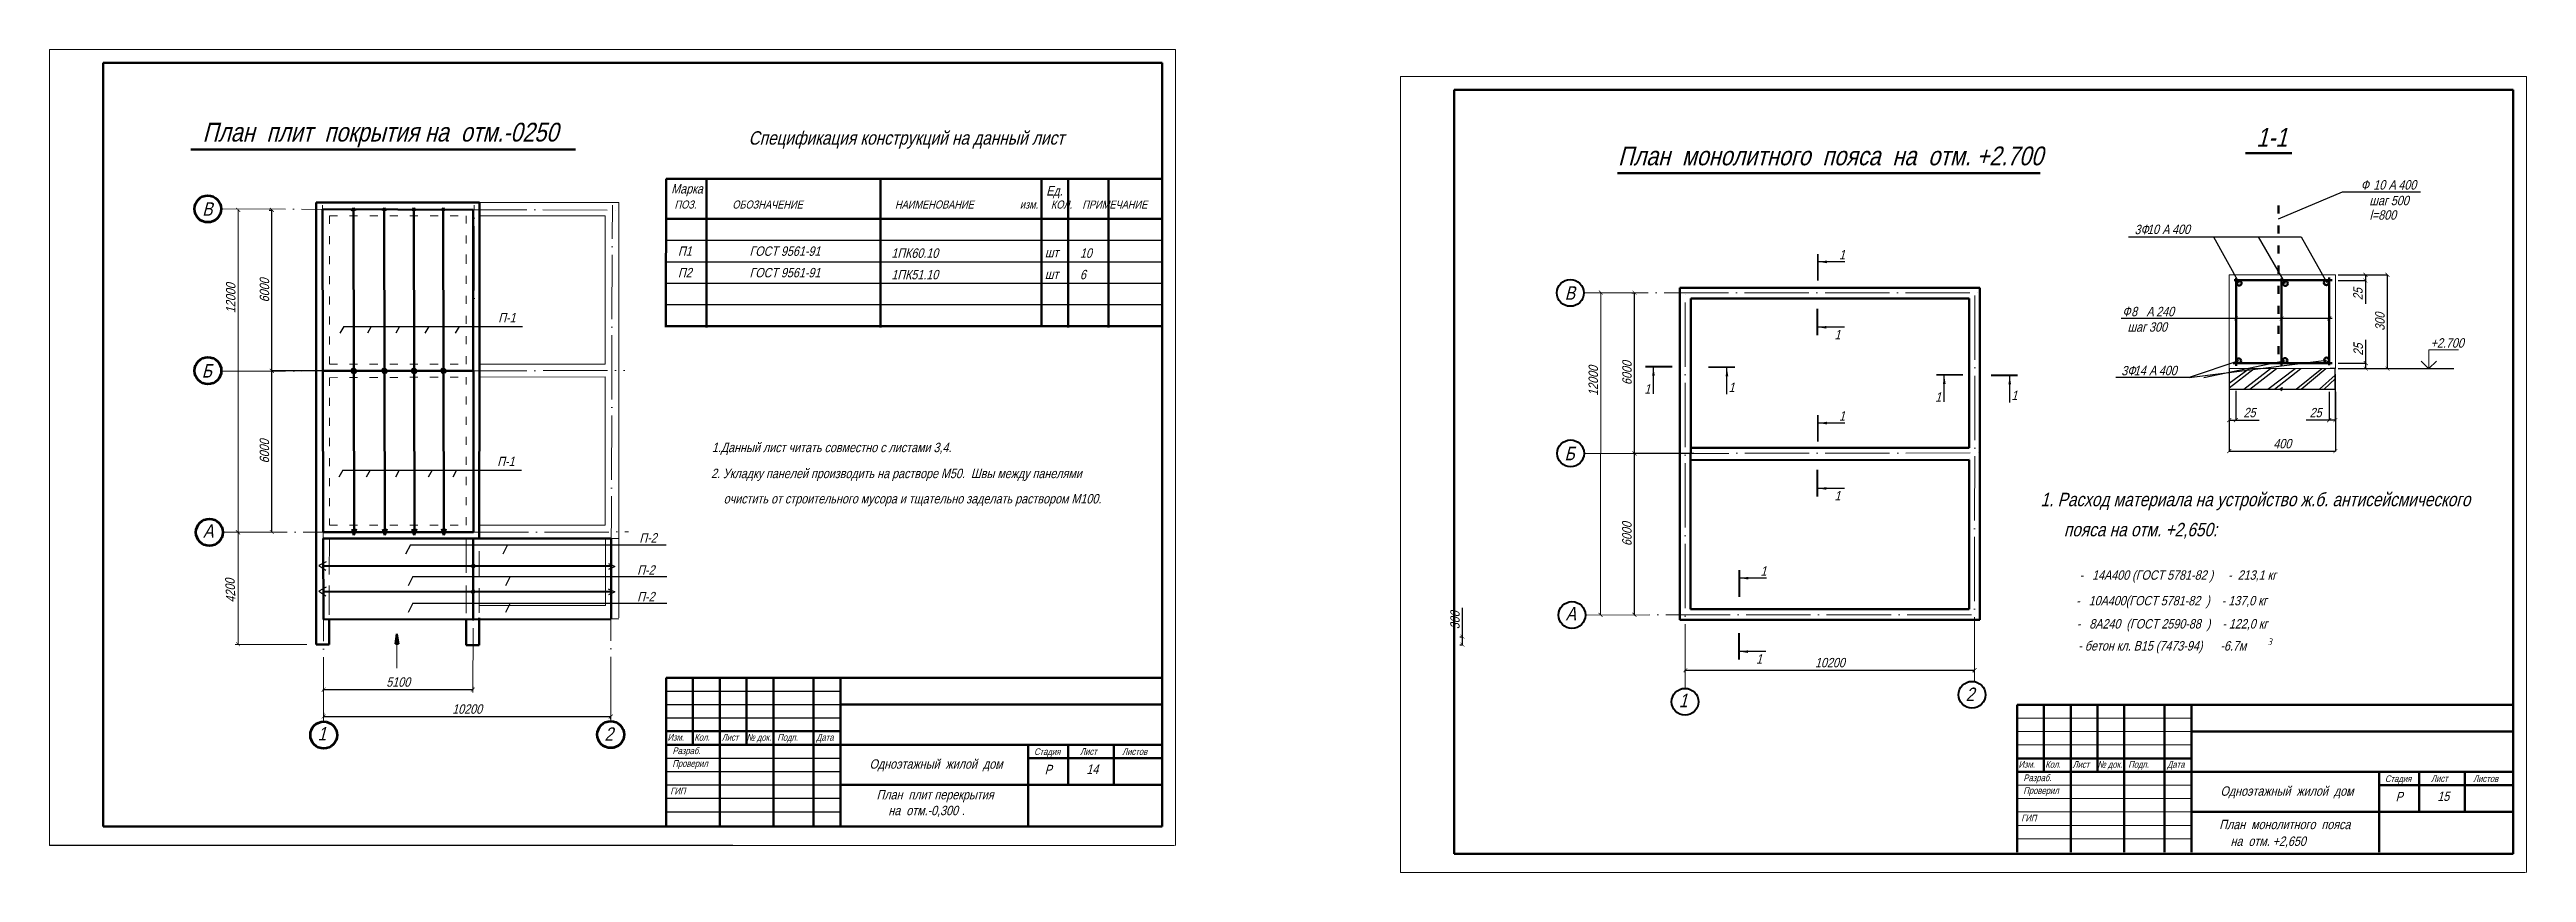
# Model space of a CAD drawing. Header units: millimetres. Extents: x -1570823 to -1042875, y 1331607 to 1425447.
# Drawn here: x -1374717 to -1282327, y 1331607 to 1362317 of the extents above; entities that cross this region are included whole.
import ezdxf

# ---------------------------------------------------------------- set-up
doc = ezdxf.new("R2010")
doc.units = ezdxf.units.MM
doc.linetypes.add('ACAD_ISO03W100', pattern=[30, 12, -18])
doc.linetypes.add('ACAD_ISO04W100', pattern=[30, 24, -3, 0, -3])
for name, color, linetype, lineweight in [('линии', 7, 'Continuous', 25), ('оси', 170, 'ACAD_ISO04W100', 15), ('Пр', 7, 'Continuous', 60), ('проект', 7, 'Continuous', 50), ('Разм.', 7, 'Continuous', 15), ('размер', 7, 'Continuous', 15), ('стены', 7, 'Continuous', 50), ('тонкая', 7, 'Continuous', 15)]:
    doc.layers.add(name, color=color, linetype=linetype, lineweight=lineweight)
doc.layers.add('разм', color=7, linetype='Continuous')
doc.styles.get("Standard").update_dxf_attribs({"font": 'ARIALN.TTF', "oblique": 15, "height": 350})
doc.styles.add('гост', font='', dxfattribs={"oblique": 15, "height": 350})
doc.styles.get('гост').set_extended_font_data('GOST type A')
doc.dimstyles.new('100', dxfattribs={"dimtxt": 350, "dimasz": 150, "dimexe": 1.25, "dimexo": 100, "dimgap": 100, "dimtad": 1, "dimdec": 0, "dimrnd": 5, "dimtxsty": 'Standard', "dimblk": 'ARCHTICK', "dimcen": 250, "dimaunit": 1, "dimadec": 1, "dimazin": 0, "dimtfac": 1, "dimtdec": 0, "dimtmove": 0, "dimatfit": 3, "dimldrblk": 'NONE', "dimfxl": 1, "dimarcsym": 0})

msp = doc.modelspace()

# ---------------------------------------------------------------- texts
at = {"oblique": 15}
for s, height, p in [('Марка', 350, (-1351527.6, 1356944.8)), ('ПОЗ.              ОБОЗНАЧЕНИЕ                                    НАИМЕНОВАНИЕ                  изм.     КОЛ.    ПРИМЕЧАНИЕ', 300, (-1351405.3, 1356382)), ('Ед.', 350, (-1337541.4, 1356869.2)), ('П1', 350, (-1351276.6, 1354618.6)), ('ГОСТ 9561-91', 350, (-1348607.4, 1354618.6)), ('1ПК60.10', 350, (-1343316.6, 1354544.4)), ('шт', 350, (-1337590.3, 1354561.7)), ('П2', 350, (-1351276.6, 1353815.4)), ('ГОСТ 9561-91', 350, (-1348607.4, 1353815.4)), ('1ПК51.10', 350, (-1343316.6, 1353741.2)), ('шт', 350, (-1337590.3, 1353758.5)), ('П-2', 350, (-1352716.5, 1343918.7)), ('П-2', 350, (-1352797.2, 1342719.9)), ('П-2', 350, (-1352797.2, 1341725.6)), ('Изм.', 250, (-1351666.7, 1336524.7)), ('Изм.', 250, (-1351666.7, 1336524.7)), ('Разраб.', 250, (-1351481.8, 1336024.7)), ('Разраб.', 250, (-1351481.8, 1336024.7)), ('Кол.', 250, (-1350666.7, 1336524.7)), ('Кол.', 250, (-1350666.7, 1336524.7)), ('Лист', 250, (-1349645.2, 1336524.7)), ('Лист', 250, (-1349645.2, 1336524.7)), ('№ док.', 250, (-1348716.9, 1336524.7)), ('№ док.', 250, (-1348716.9, 1336524.7)), ('Подп.', 250, (-1347571.1, 1336524.7)), ('Подп.', 250, (-1347571.1, 1336524.7)), ('Дата', 250, (-1346117.5, 1336524.7)), ('Дата', 250, (-1346117.5, 1336524.7)), ('Стадия', 250, (-1337993.4, 1335991.5)), ('Стадия', 250, (-1337993.4, 1335991.5)), ('Лист', 250, (-1336276.4, 1335996.3)), ('Лист', 250, (-1336276.4, 1335996.3)), ('Листов', 250, (-1334708, 1335991.5)), ('Листов', 250, (-1334708, 1335991.5)), ('Проверил', 250, (-1351486.2, 1335548.1)), ('Проверил', 250, (-1351486.2, 1335548.1)), ('Изм.', 250, (-1301275.8, 1335514.4)), ('Разраб.', 250, (-1301091, 1335014.4)), ('Кол.', 250, (-1300275.8, 1335514.4)), ('№ док.', 250, (-1298326.1, 1335514.4)), ('Подп.', 250, (-1297180.2, 1335514.4)), ('Дата', 250, (-1295726.7, 1335514.4)), ('Стадия', 250, (-1287602.6, 1334981.3)), ('Лист', 250, (-1285885.5, 1334986)), ('Листов', 250, (-1284317.2, 1334981.3))]:
    msp.add_text(s, height=height, dxfattribs=at).set_placement(p)
at = {"lineweight": 70, "oblique": 15}
msp.add_text('Проверил', height=250, dxfattribs=at).set_placement((-1301095.4, 1334537.8))
at = {"layer": 'линии', "oblique": 15}
for s, height, p in [('Спецификация конструкций на данный лист', 500, (-1348644.1, 1358767.9)), ('  1.Данный лист читать совместно с листами 3,4.', 350, (-1350234.4, 1347292.4)), ('  2. Укладку панелей производить на растворе М50.  Швы между панелями', 350, (-1350267.9, 1346321.9)), ('очистить от строительного мусора и тщательно заделать раствором М100.', 350, (-1349573, 1345378.8))]:
    msp.add_text(s, height=height, dxfattribs=at).set_placement(p)
at = {"layer": 'Пр', "oblique": 15}
for s, p in [('В', (-1369021.4, 1356114.4)), ('В', (-1369021.4, 1356114.4)), ('Б', (-1369037.8, 1350076.4)), ('Б', (-1369037.8, 1350076.4)), ('А', (-1368987.9, 1344103.4)), ('А', (-1368987.9, 1344103.4)), ('1', (-1364718.1, 1336534.4)), ('1', (-1364718.1, 1336534.4)), ('2', (-1354018.2, 1336520.8)), ('2', (-1354018.2, 1336520.8))]:
    msp.add_text(s, height=500, dxfattribs=at).set_placement(p)
at = {"layer": 'Пр', "lineweight": 15, "oblique": 15}
for s, p in [('В', (-1318199, 1352979.9)), ('Б', (-1318207.2, 1346990.7)), ('А', (-1318163.1, 1341017.7)), ('1', (-1313941.9, 1337775.2)), ('2', (-1303242.1, 1338005))]:
    msp.add_text(s, height=500, dxfattribs=at).set_placement(p)
at = {"layer": 'проект', "ltscale": 25, "oblique": 15}
for s, height, p in [('План  плит  покрытия на  отм.-0250', 700, (-1369009.3, 1358882.9)), ('План  монолитного  пояса  на  отм. +2.700', 700, (-1316212.1, 1357996.7)), ('14', 350, (-1336041.2, 1335286.9)), ('План  плит перекрытия', 350, (-1343869.6, 1334334.8)), (' на  отм.-0,300', 350, (-1343540.4, 1333743.8)), ('План  монолитного  пояса ', 350, (-1293786.2, 1333223.7)), (' на  отм. +2,650', 350, (-1293477.6, 1332598.9))]:
    msp.add_text(s, height=height, dxfattribs=at).set_placement(p)
at = {"layer": 'проект', "lineweight": 5, "ltscale": 25, "oblique": 15}
msp.add_text('15', height=350, dxfattribs=at).set_placement((-1285650.3, 1334276.6))
at = {"layer": 'проект', "ltscale": 25, "insert": (-1367957.3, 1353036.1), "char_height": 350, "attachment_point": 5, "rotation": 89.956163}
msp.add_mtext('12000', dxfattribs=at)
msp.add_mtext('12000', dxfattribs=at)
at = {"layer": 'проект', "lineweight": 5, "ltscale": 25, "insert": (-1317132.6, 1349950.4), "char_height": 350, "attachment_point": 5, "rotation": 89.956163}
msp.add_mtext('12000', dxfattribs=at)
at = {"layer": 'разм', "ltscale": 25, "oblique": 15}
for s, height, p in [('1-1', 700, (-1292407.7, 1358691.1)), ('Ф', 350, (-1288506, 1357086.2)), ('шаг 500', 350, (-1288187.9, 1356506.6)), ('l=800', 350, (-1288178.9, 1355967.3)), ('3Ф', 350, (-1296946.7, 1355427.3)), ('Ф', 350, (-1297398.8, 1352368.2)), ('П-1', 350, (-1357979.2, 1352136.5)), ('шаг 300', 350, (-1297207.7, 1351786.9)), ('+2.700', 350, (-1285899.7, 1351191.7)), ('3Ф', 350, (-1297439, 1350157.9)), ('П-1', 350, (-1358018.9, 1346769.5))]:
    msp.add_text(s, height=height, dxfattribs=at).set_placement(p)
at = {"layer": 'Разм.', "lineweight": 5, "ltscale": 25, "oblique": 15}
for p in [(-1307969.1, 1354484.4), (-1308137.2, 1351506.1), (-1312087.2, 1349536.4), (-1315230.3, 1349477.2), (-1304382.5, 1349174.2), (-1301539.4, 1349233.4), (-1307968.7, 1348469.4), (-1308136.7, 1345491.1), (-1310896.9, 1342681.2), (-1311061.2, 1339403)]:
    msp.add_text('1', height=350, dxfattribs=at).set_placement(p)
at = {"layer": 'Разм.', "ltscale": 25, "oblique": 15}
msp.add_text('4200', height=350, rotation=92.310166, dxfattribs=at).set_placement((-1367780.4, 1341684.7))
at = {"layer": 'размер', "oblique": 15}
for s, height, p in [(' 10', 350, (-1288151.3, 1357091.5)), ('А', 350, (-1287469.1, 1357091.5)), ('400', 350, (-1287106.5, 1357091.5)), (' 10', 350, (-1296592, 1355432.7)), ('А', 350, (-1295909.8, 1355432.7)), ('400', 350, (-1295547.2, 1355432.7)), (' 8', 350, (-1297183.4, 1352363.8)), ('А', 350, (-1296501.2, 1352363.8)), ('240', 350, (-1296138.6, 1352363.8)), (' 14', 350, (-1297084.3, 1350163.2)), ('А', 350, (-1296402.1, 1350163.2)), ('400', 350, (-1296039.5, 1350163.2)), ('1. Расход материала на устройство ж.б. антисейсмического', 500, (-1300453.9, 1345275)), ('пояса на отм. +2,650:', 500, (-1299581.3, 1344151.4)), ('-   14А400 (ГОСТ 5781-82 )     -  213,1 кг', 350, (-1298995.8, 1342531.5)), ('-   10А400(ГОСТ 5781-82  )    - 137,0 кг', 350, (-1299123.9, 1341574.6)), ('-   8А240  (ГОСТ 2590-88  )    - 122,0 кг', 350, (-1299100.8, 1340711.2)), ('- бетон кл. В15 (7473-94)      -6.7м', 350, (-1299044.9, 1339889.5)), ('Одноэтажный  жилой  дом', 350, (-1344131.6, 1335480.4)), ('Одноэтажный  жилой  дом', 350, (-1344131.6, 1335480.4)), ('.', 350, (-1339434.8, 1335473.9)), ('.', 350, (-1339434.8, 1335473.9)), ('Р', 350, (-1337597, 1335274.3)), ('Р', 350, (-1337597, 1335274.3)), ('ГИП', 250, (-1351562.2, 1334521.8)), ('ГИП', 250, (-1351562.2, 1334521.8)), ('Одноэтажный  жилой  дом', 350, (-1293740.8, 1334470.1)), ('.', 350, (-1289043.9, 1334463.7)), ('Р', 350, (-1287206.2, 1334264)), ('.', 350, (-1340690.9, 1333745.6)), ('ГИП', 250, (-1301171.4, 1333511.5))]:
    msp.add_text(s, height=height, dxfattribs=at).set_placement(p)
at = {"layer": 'стены', "oblique": 15}
for s, p in [('10', (-1336282.9, 1354545.9)), ('6', (-1336282.9, 1353742.7))]:
    msp.add_text(s, height=350, dxfattribs=at).set_placement(p)
at = {"layer": 'тонкая', "style": 'гост', "oblique": 15}
msp.add_text('3', height=250, dxfattribs=at).set_placement((-1291981.2, 1340089.2))

# ---------------------------------------------------------------- blocks, each defined once
blk = doc.blocks.new('_ArchTick')
at = {"color": 0, "linetype": 'ByBlock', "lineweight": 0, "const_width": 0.15}
blk.add_lwpolyline([(-0.5, -0.5), (0.5, 0.5)], dxfattribs=at)
blk = doc.blocks.new('*D84')
at = {"layer": 'проект', "color": 0, "lineweight": -2, "ltscale": 25, "transparency": 16777216}
for p, q in [((-1366429, 1350328), (-1366422, 1350328)), ((-1366424, 1344311), (-1366424, 1350328)), ((-1366429, 1344311), (-1366422, 1344311))]:
    blk.add_line(p, q, dxfattribs=at)
at = {"layer": 'проект', "color": 0, "lineweight": -2, "ltscale": 25, "transparency": 16777216, "xscale": 150, "yscale": 150, "zscale": 150}
for p, rotation in [((-1366424, 1350328), 90), ((-1366424, 1344311), 270)]:
    blk.add_blockref('_ArchTick', p, dxfattribs=dict(at, rotation=rotation))
at = {"layer": 'проект', "color": 0, "lineweight": 5, "ltscale": 25, "transparency": 16777216, "insert": (-1366702, 1347320), "char_height": 350, "attachment_point": 5, "rotation": 90}
blk.add_mtext('6000', dxfattribs=at)
blk = doc.blocks.new('_None')
blk = doc.blocks.new('*D85')
at = {"layer": 'проект', "color": 0, "lineweight": -2, "ltscale": 25, "transparency": 16777216}
for p, q in [((-1366521, 1356328), (-1366422, 1356328)), ((-1366421, 1350328), (-1366421, 1356328)), ((-1364213, 1350328), (-1366422, 1350328))]:
    blk.add_line(p, q, dxfattribs=at)
at = {"layer": 'проект', "color": 0, "lineweight": -2, "ltscale": 25, "transparency": 16777216, "xscale": 150, "yscale": 150, "zscale": 150}
for p, rotation in [((-1366421, 1356328), 90), ((-1366421, 1350328), 270)]:
    blk.add_blockref('_ArchTick', p, dxfattribs=dict(at, rotation=rotation))
at = {"layer": 'проект', "color": 0, "lineweight": 5, "ltscale": 25, "transparency": 16777216, "insert": (-1366700, 1353328), "char_height": 350, "attachment_point": 5, "rotation": 90}
blk.add_mtext('6000', dxfattribs=at)
blk = doc.blocks.new('*D86')
at = {"layer": 'Разм.', "color": 0, "lineweight": -2, "ltscale": 25, "transparency": 16777216}
for p, q in [((-1364496, 1338433), (-1358926, 1338433)), ((-1364496, 1338349), (-1364496, 1338432)), ((-1358926, 1338533), (-1358926, 1338434))]:
    blk.add_line(p, q, dxfattribs=at)
at = {"layer": 'Разм.', "color": 0, "lineweight": -2, "ltscale": 25, "transparency": 16777216, "xscale": 150, "yscale": 150, "zscale": 150, "rotation": 180}
blk.add_blockref('_ArchTick', (-1364496, 1338433), dxfattribs=at)
at = {"layer": 'Разм.', "color": 0, "lineweight": -2, "ltscale": 25, "transparency": 16777216, "xscale": 150, "yscale": 150, "zscale": 150}
blk.add_blockref('_ArchTick', (-1358926, 1338433), dxfattribs=at)
at = {"layer": 'Разм.', "color": 0, "ltscale": 25, "transparency": 16777216, "insert": (-1361711, 1338712), "char_height": 350, "attachment_point": 5}
blk.add_mtext('5100', dxfattribs=at)
blk = doc.blocks.new('*D87')
at = {"layer": 'Разм.', "color": 0, "lineweight": -2, "ltscale": 25, "transparency": 16777216}
for p, q in [((-1364495, 1337567), (-1364495, 1337424)), ((-1364495, 1337425), (-1353784, 1337425)), ((-1353784, 1337325), (-1353784, 1337424))]:
    blk.add_line(p, q, dxfattribs=at)
at = {"layer": 'Разм.', "color": 0, "lineweight": -2, "ltscale": 25, "transparency": 16777216, "xscale": 150, "yscale": 150, "zscale": 150, "rotation": 180}
blk.add_blockref('_ArchTick', (-1364495, 1337425), dxfattribs=at)
at = {"layer": 'Разм.', "color": 0, "lineweight": -2, "ltscale": 25, "transparency": 16777216, "xscale": 150, "yscale": 150, "zscale": 150}
blk.add_blockref('_ArchTick', (-1353784, 1337425), dxfattribs=at)
at = {"layer": 'Разм.', "color": 0, "ltscale": 25, "transparency": 16777216, "insert": (-1359140, 1337704), "char_height": 350, "attachment_point": 5}
blk.add_mtext('10200', dxfattribs=at)
blk = doc.blocks.new('*D28')
at = {"layer": 'проект', "color": 0, "lineweight": -2, "ltscale": 25, "transparency": 16777216}
for p, q in [((-1315605, 1347242), (-1315598, 1347242)), ((-1315599, 1341225), (-1315599, 1347242)), ((-1315605, 1341225), (-1315598, 1341225))]:
    blk.add_line(p, q, dxfattribs=at)
at = {"layer": 'проект', "color": 0, "lineweight": -2, "ltscale": 25, "transparency": 16777216, "xscale": 150, "yscale": 150, "zscale": 150}
for p, rotation in [((-1315599, 1347242), 90), ((-1315599, 1341225), 270)]:
    blk.add_blockref('_ArchTick', p, dxfattribs=dict(at, rotation=rotation))
at = {"layer": 'проект', "color": 0, "lineweight": 5, "ltscale": 25, "transparency": 16777216, "insert": (-1315878, 1344234), "char_height": 350, "attachment_point": 5, "rotation": 90}
blk.add_mtext('6000', dxfattribs=at)
blk = doc.blocks.new('*D29')
at = {"layer": 'проект', "color": 0, "lineweight": -2, "ltscale": 25, "transparency": 16777216}
for p, q in [((-1315696, 1353242), (-1315598, 1353242)), ((-1315596, 1347242), (-1315596, 1353242)), ((-1313388, 1347242), (-1315598, 1347242))]:
    blk.add_line(p, q, dxfattribs=at)
at = {"layer": 'проект', "color": 0, "lineweight": -2, "ltscale": 25, "transparency": 16777216, "xscale": 150, "yscale": 150, "zscale": 150}
for p, rotation in [((-1315596, 1353242), 90), ((-1315596, 1347242), 270)]:
    blk.add_blockref('_ArchTick', p, dxfattribs=dict(at, rotation=rotation))
at = {"layer": 'проект', "color": 0, "lineweight": 5, "ltscale": 25, "transparency": 16777216, "insert": (-1315875, 1350242), "char_height": 350, "attachment_point": 5, "rotation": 90}
blk.add_mtext('6000', dxfattribs=at)
blk = doc.blocks.new('*D30')
at = {"layer": 'размер', "color": 0, "lineweight": -2, "ltscale": 25, "transparency": 16777216}
for p, q in [((-1313702, 1339156), (-1302915, 1339156)), ((-1313702, 1339069), (-1313702, 1339155)), ((-1302915, 1339056), (-1302915, 1339155))]:
    blk.add_line(p, q, dxfattribs=at)
at = {"layer": 'размер', "color": 0, "lineweight": -2, "ltscale": 25, "transparency": 16777216, "xscale": 150, "yscale": 150, "zscale": 150, "rotation": 180}
blk.add_blockref('_ArchTick', (-1313702, 1339156), dxfattribs=at)
at = {"layer": 'размер', "color": 0, "lineweight": -2, "ltscale": 25, "transparency": 16777216, "xscale": 150, "yscale": 150, "zscale": 150}
blk.add_blockref('_ArchTick', (-1302915, 1339156), dxfattribs=at)
at = {"layer": 'размер', "color": 0, "ltscale": 25, "transparency": 16777216, "insert": (-1308308, 1339435), "char_height": 350, "attachment_point": 5}
blk.add_mtext('10200', dxfattribs=at)
blk = doc.blocks.new('*D65')
at = {"layer": 'разм', "color": 0, "lineweight": -2, "ltscale": 25, "transparency": 16777216}
for p, q in [((-1293414, 1349539), (-1293414, 1347326)), ((-1289455, 1349539), (-1289455, 1347326)), ((-1293414, 1347328), (-1289455, 1347328))]:
    blk.add_line(p, q, dxfattribs=at)
at = {"layer": 'разм', "color": 0, "lineweight": -2, "ltscale": 25, "transparency": 16777216, "xscale": 150, "yscale": 150, "zscale": 150, "rotation": 180}
blk.add_blockref('_ArchTick', (-1293414, 1347328), dxfattribs=at)
at = {"layer": 'разм', "color": 0, "lineweight": -2, "ltscale": 25, "transparency": 16777216, "xscale": 150, "yscale": 150, "zscale": 150}
blk.add_blockref('_ArchTick', (-1289455, 1347328), dxfattribs=at)
at = {"layer": 'разм', "color": 0, "ltscale": 25, "transparency": 16777216, "insert": (-1291434, 1347606), "char_height": 350, "attachment_point": 5}
blk.add_mtext('400', dxfattribs=at)
blk = doc.blocks.new('*D66')
at = {"layer": 'разм', "color": 0, "lineweight": -2, "ltscale": 25, "transparency": 16777216}
for p, q in [((-1293415, 1350179), (-1293415, 1348486)), ((-1293165, 1349585), (-1293165, 1348486)), ((-1293415, 1348488), (-1293165, 1348488)), ((-1293165, 1348488), (-1292301, 1348488))]:
    blk.add_line(p, q, dxfattribs=at)
at = {"layer": 'разм', "color": 0, "lineweight": -2, "ltscale": 25, "transparency": 16777216, "xscale": 150, "yscale": 150, "zscale": 150, "rotation": 180}
blk.add_blockref('_ArchTick', (-1293415, 1348488), dxfattribs=at)
at = {"layer": 'разм', "color": 0, "lineweight": -2, "ltscale": 25, "transparency": 16777216, "xscale": 150, "yscale": 150, "zscale": 150}
blk.add_blockref('_ArchTick', (-1293165, 1348488), dxfattribs=at)
at = {"layer": 'разм', "color": 0, "ltscale": 25, "transparency": 16777216, "insert": (-1292658, 1348766), "char_height": 350, "attachment_point": 5}
blk.add_mtext('25', dxfattribs=at)
blk = doc.blocks.new('*D67')
at = {"layer": 'разм', "color": 0, "lineweight": -2, "ltscale": 25, "transparency": 16777216}
for p, q in [((-1289457, 1350198), (-1289457, 1348484)), ((-1289686, 1349539), (-1289686, 1348484)), ((-1289686, 1348486), (-1290550, 1348486)), ((-1289457, 1348486), (-1289686, 1348486))]:
    blk.add_line(p, q, dxfattribs=at)
at = {"layer": 'разм', "color": 0, "lineweight": -2, "ltscale": 25, "transparency": 16777216, "xscale": 150, "yscale": 150, "zscale": 150, "rotation": 180}
blk.add_blockref('_ArchTick', (-1289686, 1348486), dxfattribs=at)
at = {"layer": 'разм', "color": 0, "lineweight": -2, "ltscale": 25, "transparency": 16777216, "xscale": 150, "yscale": 150, "zscale": 150}
blk.add_blockref('_ArchTick', (-1289457, 1348486), dxfattribs=at)
at = {"layer": 'разм', "color": 0, "ltscale": 25, "transparency": 16777216, "insert": (-1290193, 1348764), "char_height": 350, "attachment_point": 5}
blk.add_mtext('25', dxfattribs=at)
blk = doc.blocks.new('*D68')
at = {"layer": 'разм', "color": 0, "lineweight": -2, "ltscale": 25, "transparency": 16777216}
for p, q in [((-1289355, 1353909), (-1287510, 1353909)), ((-1287511, 1350409), (-1287511, 1353909)), ((-1289355, 1350409), (-1287510, 1350409))]:
    blk.add_line(p, q, dxfattribs=at)
at = {"layer": 'разм', "color": 0, "lineweight": -2, "ltscale": 25, "transparency": 16777216, "xscale": 150, "yscale": 150, "zscale": 150}
for p, rotation in [((-1287511, 1353909), 90), ((-1287511, 1350409), 270)]:
    blk.add_blockref('_ArchTick', p, dxfattribs=dict(at, rotation=rotation))
at = {"layer": 'разм', "color": 0, "ltscale": 25, "transparency": 16777216, "insert": (-1287790, 1352159), "char_height": 350, "attachment_point": 5, "rotation": 90}
blk.add_mtext('300', dxfattribs=at)
blk = doc.blocks.new('*D69')
at = {"layer": 'разм', "color": 0, "lineweight": -2, "ltscale": 25, "transparency": 16777216}
for p, q in [((-1288322, 1350615), (-1288322, 1351479)), ((-1289355, 1350615), (-1288321, 1350615)), ((-1289355, 1350409), (-1288321, 1350409)), ((-1288322, 1350409), (-1288322, 1350615))]:
    blk.add_line(p, q, dxfattribs=at)
at = {"layer": 'разм', "color": 0, "lineweight": -2, "ltscale": 25, "transparency": 16777216, "xscale": 150, "yscale": 150, "zscale": 150}
for p, rotation in [((-1288322, 1350615), 90), ((-1288322, 1350409), 270)]:
    blk.add_blockref('_ArchTick', p, dxfattribs=dict(at, rotation=rotation))
at = {"layer": 'разм', "color": 0, "ltscale": 25, "transparency": 16777216, "insert": (-1288601, 1351122), "char_height": 350, "attachment_point": 5, "rotation": 90}
blk.add_mtext('25', dxfattribs=at)
blk = doc.blocks.new('*D70')
at = {"layer": 'разм', "color": 0, "lineweight": -2, "ltscale": 25, "transparency": 16777216}
for p, q in [((-1289355, 1353909), (-1288332, 1353909)), ((-1289355, 1353696), (-1288332, 1353696)), ((-1288333, 1353909), (-1288333, 1353696)), ((-1288333, 1353696), (-1288333, 1352832))]:
    blk.add_line(p, q, dxfattribs=at)
at = {"layer": 'разм', "color": 0, "lineweight": -2, "ltscale": 25, "transparency": 16777216, "xscale": 150, "yscale": 150, "zscale": 150}
for p, rotation in [((-1288333, 1353909), 90), ((-1288333, 1353696), 270)]:
    blk.add_blockref('_ArchTick', p, dxfattribs=dict(at, rotation=rotation))
at = {"layer": 'разм', "color": 0, "ltscale": 25, "transparency": 16777216, "insert": (-1288612, 1353189), "char_height": 350, "attachment_point": 5, "rotation": 90}
blk.add_mtext('25', dxfattribs=at)
blk = doc.blocks.new('*D91')
at = {"layer": 'разм', "color": 0, "lineweight": -2, "ltscale": 25, "transparency": 16777216}
for p, q in [((-1322012, 1340405), (-1322012, 1341484)), ((-1322112, 1340405), (-1322013, 1340405)), ((-1322112, 1340105), (-1322013, 1340105)), ((-1322012, 1340105), (-1322012, 1340405))]:
    blk.add_line(p, q, dxfattribs=at)
at = {"layer": 'разм', "color": 0, "lineweight": -2, "ltscale": 25, "transparency": 16777216, "xscale": 150, "yscale": 150, "zscale": 150}
for p, rotation in [((-1322012, 1340405), 90), ((-1322012, 1340105), 270)]:
    blk.add_blockref('_ArchTick', p, dxfattribs=dict(at, rotation=rotation))
at = {"layer": 'разм', "color": 0, "lineweight": 5, "ltscale": 25, "transparency": 16777216, "insert": (-1322291, 1341020), "char_height": 350, "attachment_point": 5, "rotation": 90}
blk.add_mtext('300', dxfattribs=at)
blk = doc.blocks.new('АПРВ')
at = {"oblique": 15}
blk.add_text('Лист', height=250, dxfattribs=at).set_placement((-1299254, 1335514))

# ---------------------------------------------------------------- dimensions: what is measured, and where the dimension line sits
at = {"layer": 'проект', "lineweight": 5, "ltscale": 25}
for base, p1, p2, picture, middle in [((-1366421, 1356328), (-1364112.7, 1350328), (-1366421, 1356328), '*D85', (-1366699.7, 1353328)), ((-1315596.3, 1353242.3), (-1313288, 1347242.3), (-1315596.3, 1353242.3), '*D29', (-1315875, 1350242.3))]:
    dim = msp.add_linear_dim(base=base, p1=p1, p2=p2, angle=270, dimstyle='100', override={"dimtmove": 1}, dxfattribs=at)
    dim.commit()
    dim.dimension.update_dxf_attribs({"geometry": picture, "text_midpoint": middle})
for p1, p2, picture, middle in [((-1366529.4, 1344311.1), (-1366529.4, 1350328), '*D84', (-1366702.2, 1347319.5)), ((-1315704.7, 1341225.4), (-1315704.7, 1347242.3), '*D28', (-1315877.5, 1344233.8))]:
    dim = msp.add_aligned_dim(p1=p1, p2=p2, distance=-105.9, text='6000', dimstyle='100', dxfattribs=at)
    dim.commit()
    dim.dimension.update_dxf_attribs({"geometry": picture, "text_midpoint": middle})
at = {"layer": 'разм', "ltscale": 25}
for p1, p2, distance, text, picture, middle in [((-1289454.5, 1350408.9), (-1289454.5, 1353908.9), -1943.5, '300', '*D68', (-1287789.7, 1352158.9)), ((-1289454.5, 1353908.9), (-1289454.5, 1353696.1), 1121.3, '25', '*D70', (-1288611.9, 1353189.2)), ((-1289454.5, 1350408.9), (-1289454.5, 1350614.9), -1132.5, '25', '*D69', (-1288600.7, 1351121.8))]:
    dim = msp.add_aligned_dim(p1=p1, p2=p2, distance=distance, text=text, dimstyle='100', dxfattribs=at)
    dim.commit()
    dim.dimension.update_dxf_attribs({"geometry": picture, "text_midpoint": middle})
for base, p1, p2, text, picture, middle in [((-1293164.6, 1348487.6), (-1293414.9, 1350279.2), (-1293164.6, 1349685.5), '25', '*D66', (-1292657.7, 1348766.3)), ((-1289685.8, 1348485.6), (-1289456.6, 1350298), (-1289685.8, 1349639.3), '25', '*D67', (-1290192.7, 1348764.3)), ((-1289454.5, 1347327.6), (-1293413.8, 1349639.3), (-1289454.5, 1349639.3), '400', '*D65', (-1291434.1, 1347606.3))]:
    dim = msp.add_linear_dim(base=base, p1=p1, p2=p2, text=text, dimstyle='100', dxfattribs=at)
    dim.commit()
    dim.dimension.update_dxf_attribs({"geometry": picture, "text_midpoint": middle})
at = {"layer": 'разм', "lineweight": 5, "ltscale": 25}
dim = msp.add_aligned_dim(p1=(-1322012.1, 1340105.5), p2=(-1322012.1, 1340405.5), distance=0, dimstyle='100', dxfattribs=at)
dim.commit()
dim.dimension.update_dxf_attribs({"geometry": '*D91', "text_midpoint": (-1322290.8, 1341019.9)})
at = {"layer": 'Разм.', "ltscale": 25}
for base, p1, p2, text, picture, middle in [((-1358925.9, 1338432.9), (-1364496.2, 1338449.1), (-1358925.9, 1338432.9), '5100', '*D86', (-1361711, 1338711.6)), ((-1353784.4, 1337424.9), (-1364494.7, 1337667.2), (-1353784.4, 1337424.9), '10200', '*D87', (-1359139.6, 1337703.6))]:
    dim = msp.add_linear_dim(base=base, p1=p1, p2=p2, text=text, dimstyle='100', dxfattribs=at)
    dim.commit()
    dim.dimension.update_dxf_attribs({"geometry": picture, "text_midpoint": middle})
at = {"layer": 'размер', "ltscale": 25}
dim = msp.add_linear_dim(base=(-1302915, 1339156.3), p1=(-1313701.8, 1339169), p2=(-1302915, 1339156.3), text='10200', dimstyle='100', dxfattribs=at)
dim.commit()
dim.dimension.update_dxf_attribs({"geometry": '*D30', "text_midpoint": (-1308308.4, 1339435)})

# ---------------------------------------------------------------- hatches: boundary and pattern name
at = {"ltscale": 50}
for points in [[(-1308723.2, 1354392.5), (-1308423.2, 1354442.7), (-1308423.2, 1354342.3)], [(-1308723.2, 1354392.5), (-1308423.2, 1354442.7), (-1308423.2, 1354342.3)], [(-1308740.7, 1351952), (-1308440.7, 1351901.8), (-1308440.7, 1352002.2)], [(-1308740.7, 1351952), (-1308440.7, 1351901.8), (-1308440.7, 1352002.2)], [(-1314890.1, 1350443.8), (-1314940.3, 1350143.8), (-1314839.9, 1350143.8)], [(-1314890.1, 1350443.8), (-1314940.3, 1350143.8), (-1314839.9, 1350143.8)], [(-1312149.5, 1350426.3), (-1312099.3, 1350126.3), (-1312199.8, 1350126.3)], [(-1312149.5, 1350426.3), (-1312099.3, 1350126.3), (-1312199.8, 1350126.3)], [(-1304042.3, 1350140.8), (-1304092.5, 1349840.8), (-1303992.1, 1349840.8)], [(-1304042.3, 1350140.8), (-1304092.5, 1349840.8), (-1303992.1, 1349840.8)], [(-1301601.8, 1350123.3), (-1301551.5, 1349823.3), (-1301652, 1349823.3)], [(-1301601.8, 1350123.3), (-1301551.5, 1349823.3), (-1301652, 1349823.3)], [(-1308722.7, 1348377.4), (-1308422.7, 1348427.6), (-1308422.7, 1348327.2)], [(-1308722.7, 1348377.4), (-1308422.7, 1348427.6), (-1308422.7, 1348327.2)], [(-1308740.3, 1345936.9), (-1308440.3, 1345886.7), (-1308440.3, 1345987.1)], [(-1308740.3, 1345936.9), (-1308440.3, 1345886.7), (-1308440.3, 1345987.1)], [(-1311650.9, 1342589.3), (-1311350.9, 1342639.5), (-1311350.9, 1342539.1)], [(-1311650.9, 1342589.3), (-1311350.9, 1342639.5), (-1311350.9, 1342539.1)], [(-1311664.8, 1339848.8), (-1311364.8, 1339798.6), (-1311364.8, 1339899)], [(-1311664.8, 1339848.8), (-1311364.8, 1339798.6), (-1311364.8, 1339899)]]:
    msp.add_hatch(color=256, dxfattribs=at).paths.add_polyline_path(points)

# ---------------------------------------------------------------- linework, layer by layer
for p, q in [((-1351717.5, 1355196.5), (-1333217.5, 1355196.5)), ((-1351717.5, 1354396.5), (-1333217.5, 1354396.5)), ((-1351717.5, 1353596.5), (-1333217.5, 1353596.5)), ((-1351717.5, 1352796.5), (-1333217.5, 1352796.5)), ((-1351717.5, 1351996.5), (-1333217.5, 1351996.5)), ((-1351717.5, 1338374.4), (-1345217.5, 1338374.4)), ((-1351717.5, 1338374.4), (-1345217.5, 1338374.4)), ((-1351717.5, 1337874.4), (-1345217.5, 1337874.4)), ((-1351717.5, 1337874.4), (-1345217.5, 1337874.4)), ((-1351717.5, 1337374.4), (-1345217.5, 1337374.4)), ((-1351717.5, 1337374.4), (-1345217.5, 1337374.4)), ((-1351717.5, 1335874.4), (-1345217.5, 1335874.4)), ((-1351717.5, 1335874.4), (-1345217.5, 1335874.4)), ((-1351717.5, 1335374.4), (-1345217.5, 1335374.4)), ((-1351717.5, 1335374.4), (-1345217.5, 1335374.4)), ((-1351717.5, 1334874.4), (-1345217.5, 1334874.4)), ((-1351717.5, 1334874.4), (-1345217.5, 1334874.4)), ((-1351717.5, 1334374.4), (-1345217.5, 1334374.4)), ((-1351717.5, 1334374.4), (-1345217.5, 1334374.4)), ((-1351717.5, 1333874.4), (-1345217.5, 1333874.4)), ((-1351717.5, 1333874.4), (-1345217.5, 1333874.4)), ((-1349233.1, 1332617), (-1374717.5, 1332617)), ((-1349233.1, 1332617), (-1374717.5, 1332617))]:
    msp.add_line(p, q)
at = {"linetype": 'Continuous', "ltscale": 50}
for p, q in [((-1307750.9, 1354392.5), (-1308761.8, 1354392.5)), ((-1307750.9, 1354392.5), (-1308761.8, 1354392.5)), ((-1307768.5, 1351952), (-1308779.4, 1351952)), ((-1307768.5, 1351952), (-1308779.4, 1351952)), ((-1314890.1, 1349471.5), (-1314890.1, 1350482.4)), ((-1314890.1, 1349471.5), (-1314890.1, 1350482.4)), ((-1312149.5, 1349454), (-1312149.5, 1350464.9)), ((-1312149.5, 1349454), (-1312149.5, 1350464.9)), ((-1304042.3, 1349168.5), (-1304042.3, 1350179.5)), ((-1304042.3, 1349168.5), (-1304042.3, 1350179.5)), ((-1301601.8, 1349151), (-1301601.8, 1350161.9)), ((-1301601.8, 1349151), (-1301601.8, 1350161.9)), ((-1307750.5, 1348377.4), (-1308761.4, 1348377.4)), ((-1307750.5, 1348377.4), (-1308761.4, 1348377.4)), ((-1307768, 1345936.9), (-1308778.9, 1345936.9)), ((-1307768, 1345936.9), (-1308778.9, 1345936.9)), ((-1310678.7, 1342589.3), (-1311689.6, 1342589.3)), ((-1310678.7, 1342589.3), (-1311689.6, 1342589.3)), ((-1310692.5, 1339848.8), (-1311703.5, 1339848.8)), ((-1310692.5, 1339848.8), (-1311703.5, 1339848.8))]:
    msp.add_line(p, q, dxfattribs=at)
at = {"lineweight": 0}
for p, q in [((-1301326.7, 1337364.1), (-1294826.7, 1337364.1)), ((-1301326.7, 1336864.1), (-1294826.7, 1336864.1)), ((-1301326.7, 1336364.1), (-1294826.7, 1336364.1)), ((-1301326.7, 1334864.1), (-1294826.7, 1334864.1)), ((-1301326.7, 1334364.1), (-1294826.7, 1334364.1)), ((-1301326.7, 1333864.1), (-1294826.7, 1333864.1)), ((-1301326.7, 1333364.1), (-1294826.7, 1333364.1)), ((-1301326.7, 1332864.1), (-1294826.7, 1332864.1))]:
    msp.add_line(p, q, dxfattribs=at)
at = {"lineweight": 15}
msp.add_line((-1298842.3, 1331606.8), (-1324326.7, 1331606.8), dxfattribs=at)
at = {"linetype": 'Continuous', "ltscale": 50, "const_width": 70}
for points in [[(-1308758.2, 1354692.5), (-1308758.2, 1353692.5)], [(-1308758.2, 1354692.5), (-1308758.2, 1353692.5)], [(-1308775.7, 1351652), (-1308775.7, 1352652)], [(-1308775.7, 1351652), (-1308775.7, 1352652)], [(-1315190.1, 1350478.8), (-1314190.1, 1350478.8)], [(-1315190.1, 1350478.8), (-1314190.1, 1350478.8)], [(-1311849.5, 1350461.3), (-1312849.5, 1350461.3)], [(-1311849.5, 1350461.3), (-1312849.5, 1350461.3)], [(-1304342.3, 1350175.8), (-1303342.3, 1350175.8)], [(-1304342.3, 1350175.8), (-1303342.3, 1350175.8)], [(-1301301.8, 1350158.3), (-1302301.8, 1350158.3)], [(-1301301.8, 1350158.3), (-1302301.8, 1350158.3)], [(-1308757.7, 1348677.4), (-1308757.7, 1347677.4)], [(-1308757.7, 1348677.4), (-1308757.7, 1347677.4)], [(-1308775.3, 1345636.9), (-1308775.3, 1346636.9)], [(-1308775.3, 1345636.9), (-1308775.3, 1346636.9)], [(-1311685.9, 1342889.3), (-1311685.9, 1341889.3)], [(-1311685.9, 1342889.3), (-1311685.9, 1341889.3)], [(-1311699.8, 1339548.8), (-1311699.8, 1340548.8)], [(-1311699.8, 1339548.8), (-1311699.8, 1340548.8)]]:
    msp.add_lwpolyline(points, dxfattribs=at)
at = {"layer": 'оси', "ltscale": 100}
for p, q in [((-1368313.7, 1356368.9), (-1353405.2, 1356321.4)), ((-1368313.7, 1356368.9), (-1353405.2, 1356321.4)), ((-1364493.9, 1337235.8), (-1364533.4, 1356506)), ((-1358926.2, 1338325.8), (-1358874.7, 1356506)), ((-1353784.9, 1337253.6), (-1353724.4, 1356506)), ((-1368310.8, 1350314.1), (-1353257.8, 1350337.9)), ((-1368254.5, 1344300), (-1353165.4, 1344312.9)), ((-1368254.5, 1344300), (-1353117.6, 1344312.9))]:
    msp.add_line(p, q, dxfattribs=at)
at = {"layer": 'оси', "lineweight": 15, "ltscale": 100}
for p, q in [((-1317491.4, 1353234.4), (-1302580.5, 1353235.7)), ((-1313701.5, 1338475.1), (-1313708.7, 1353420.3)), ((-1302916.9, 1338736.1), (-1302899.6, 1353420.3)), ((-1317480.2, 1347239.3), (-1302566, 1347262.9)), ((-1317429.8, 1341214.3), (-1302480.1, 1341227.1))]:
    msp.add_line(p, q, dxfattribs=at)
at = {"layer": 'Пр'}
for centre in [(-1368813.7, 1356368.9), (-1368813.7, 1356368.9), (-1368810.7, 1350332.5), (-1368810.7, 1350332.5), (-1368754.5, 1344300), (-1368754.5, 1344300), (-1364489, 1336735.8), (-1364489, 1336735.8), (-1353784.9, 1336753.6), (-1353784.9, 1336753.6)]:
    msp.add_circle(centre, 500, dxfattribs=at)
at = {"layer": 'Пр', "lineweight": 40}
for centre in [(-1317991.4, 1353234.4), (-1317980.1, 1347246.8), (-1317929.8, 1341214.3), (-1313712.9, 1337976.5), (-1303008.8, 1338237.9)]:
    msp.add_circle(centre, 500, dxfattribs=at)
at = {"layer": 'проект'}
for p, q in [((-1372717.5, 1333317), (-1372717.5, 1361817)), ((-1333217.5, 1361817), (-1372717.5, 1361817)), ((-1372717.5, 1333317), (-1372717.5, 1361817)), ((-1333217.5, 1361817), (-1372717.5, 1361817)), ((-1333217.5, 1361817), (-1333217.5, 1333317)), ((-1333217.5, 1361817), (-1333217.5, 1333317)), ((-1322326.7, 1332306.8), (-1322326.7, 1360806.8)), ((-1282826.7, 1360806.8), (-1322326.7, 1360806.8)), ((-1282826.7, 1360806.8), (-1282826.7, 1332306.8)), ((-1351727.7, 1351950.2), (-1351717.5, 1357496.5)), ((-1351717.5, 1357496.5), (-1333217.5, 1357496.5)), ((-1350217.5, 1351941.9), (-1350217.5, 1357496.5)), ((-1343717.5, 1351941.9), (-1343717.5, 1357496.5)), ((-1337717.5, 1351950.2), (-1337717.5, 1357496.5)), ((-1336717.5, 1351942.9), (-1336717.5, 1357496.5)), ((-1335217.5, 1351947.9), (-1335217.5, 1357496.5)), ((-1351717.5, 1355996.5), (-1333217.5, 1355996.5)), ((-1351717.5, 1351996.5), (-1333217.5, 1351996.5)), ((-1351717.5, 1338874.4), (-1333217.5, 1338874.4)), ((-1351717.5, 1333374.4), (-1351717.5, 1338874.4)), ((-1351717.5, 1338874.4), (-1333217.5, 1338874.4)), ((-1351717.5, 1333374.4), (-1351717.5, 1338874.4)), ((-1350717.5, 1336374.4), (-1350717.5, 1338874.4)), ((-1350717.5, 1336374.4), (-1350717.5, 1338874.4)), ((-1349717.5, 1333374.4), (-1349717.5, 1338874.4)), ((-1349717.5, 1333374.4), (-1349717.5, 1338874.4)), ((-1348717.5, 1336374.4), (-1348717.5, 1338874.4)), ((-1348717.5, 1336374.4), (-1348717.5, 1338874.4)), ((-1347717.5, 1333374.4), (-1347717.5, 1338874.4)), ((-1347717.5, 1333374.4), (-1347717.5, 1338874.4)), ((-1346217.5, 1333374.4), (-1346217.5, 1338874.4)), ((-1346217.5, 1333374.4), (-1346217.5, 1338874.4)), ((-1345217.5, 1333374.4), (-1345217.5, 1338874.4)), ((-1345217.5, 1333374.4), (-1345217.5, 1338874.4)), ((-1345217.5, 1337874.4), (-1333217.5, 1337874.4)), ((-1345217.5, 1337874.4), (-1333217.5, 1337874.4)), ((-1301326.7, 1337864.1), (-1282826.7, 1337864.1)), ((-1301326.7, 1332364.1), (-1301326.7, 1337864.1)), ((-1300326.7, 1335364.1), (-1300326.7, 1337864.1)), ((-1299326.7, 1332364.1), (-1299326.7, 1337864.1)), ((-1298326.7, 1335364.1), (-1298326.7, 1337864.1)), ((-1297326.7, 1332364.1), (-1297326.7, 1337864.1)), ((-1295826.7, 1332364.1), (-1295826.7, 1337864.1)), ((-1294826.7, 1332364.1), (-1294826.7, 1337864.1)), ((-1351717.5, 1336874.4), (-1345217.5, 1336874.4)), ((-1351717.5, 1336874.4), (-1345217.5, 1336874.4)), ((-1351717.5, 1336374.4), (-1345217.5, 1336374.4)), ((-1351717.5, 1336374.4), (-1345217.5, 1336374.4)), ((-1345217.5, 1336374.4), (-1333217.5, 1336374.4)), ((-1345217.5, 1336374.4), (-1333217.5, 1336374.4)), ((-1338217.5, 1333374.4), (-1338217.5, 1336374.4)), ((-1338217.5, 1333374.4), (-1338217.5, 1336374.4)), ((-1336717.5, 1334874.4), (-1336717.5, 1336374.4)), ((-1336717.5, 1334874.4), (-1336717.5, 1336374.4)), ((-1335017.5, 1334874.4), (-1335017.5, 1336374.4)), ((-1335017.5, 1334874.4), (-1335017.5, 1336374.4)), ((-1294826.7, 1336864.1), (-1282826.7, 1336864.1)), ((-1338217.5, 1335874.4), (-1333217.5, 1335874.4)), ((-1338217.5, 1335874.4), (-1333217.5, 1335874.4)), ((-1301326.7, 1335864.1), (-1294826.7, 1335864.1)), ((-1301326.7, 1335364.1), (-1294826.7, 1335364.1)), ((-1294826.7, 1335364.1), (-1282826.7, 1335364.1)), ((-1287826.7, 1332364.1), (-1287826.7, 1335364.1)), ((-1286326.7, 1333864.1), (-1286326.7, 1335364.1)), ((-1284626.7, 1333864.1), (-1284626.7, 1335364.1)), ((-1345217.5, 1334874.4), (-1333217.5, 1334874.4)), ((-1345217.5, 1334874.4), (-1333217.5, 1334874.4)), ((-1287826.7, 1334864.1), (-1282826.7, 1334864.1)), ((-1333217.5, 1333317), (-1372717.5, 1333317)), ((-1333217.5, 1333317), (-1372717.5, 1333317)), ((-1294826.7, 1333864.1), (-1282826.7, 1333864.1)), ((-1282826.7, 1332306.8), (-1322326.7, 1332306.8))]:
    msp.add_line(p, q, dxfattribs=at)
at = {"layer": 'проект', "ltscale": 25}
for p, q in [((-1369452.7, 1358590.1), (-1355102.7, 1358590.1)), ((-1292811.1, 1358449.3), (-1291078.1, 1358449.3)), ((-1316232.9, 1357703.9), (-1300466, 1357703.9)), ((-1364775.4, 1356606), (-1358678.1, 1356605.9)), ((-1364775.4, 1356606), (-1364775, 1340112.1)), ((-1364508.4, 1344303.2), (-1364533.1, 1356356.9)), ((-1364533.1, 1356356.9), (-1358910.8, 1356339)), ((-1363380.2, 1356404.8), (-1363439.9, 1356290.6)), ((-1363358.4, 1344312.6), (-1363383.1, 1356366.3)), ((-1363380.2, 1356404.8), (-1363319.3, 1356291.6)), ((-1362230.1, 1356407.1), (-1362289.8, 1356292.9)), ((-1362208.3, 1344303.2), (-1362233, 1356356.9)), ((-1362230.1, 1356407.1), (-1362169.3, 1356294)), ((-1361130.2, 1356409.4), (-1361189.9, 1356295.2)), ((-1361108.4, 1344307), (-1361133.1, 1356360.7)), ((-1361108.4, 1344305.8), (-1361133.1, 1356359.4)), ((-1361130.2, 1356409.4), (-1361069.3, 1356296.2)), ((-1360030.2, 1356411.7), (-1360089.9, 1356297.4)), ((-1360008.4, 1344304.1), (-1360033.1, 1356357.8)), ((-1360030.2, 1356411.7), (-1359969.4, 1356298.5)), ((-1358910.8, 1356339), (-1358909.2, 1344308)), ((-1358678.2, 1350575.2), (-1358678.1, 1356605.9)), ((-1293230.8, 1353710.4), (-1289579.6, 1353710.4)), ((-1293159.5, 1353785.9), (-1293159.5, 1350514.3)), ((-1291460.2, 1353768.3), (-1291460.2, 1350496.7)), ((-1289683.7, 1353815.4), (-1289683.7, 1350543.8)), ((-1313900.9, 1353420.3), (-1302712.4, 1353420.3)), ((-1313900.6, 1353420.3), (-1313900.3, 1341029.8)), ((-1313501, 1353020.4), (-1313502.6, 1341429.8)), ((-1313501, 1353020.4), (-1303112.4, 1353020.4)), ((-1303112.4, 1353020.4), (-1303112.4, 1347450.2)), ((-1302712.4, 1353420.3), (-1302712.4, 1341029.8)), ((-1364520.7, 1350328), (-1358910, 1350328.7)), ((-1363455.8, 1350412.9), (-1363285.6, 1350240.6)), ((-1363294.8, 1350396), (-1363450.7, 1350234.5)), ((-1362305.8, 1350415.2), (-1362135.6, 1350243)), ((-1362144.7, 1350398.3), (-1362300.6, 1350236.9)), ((-1361205.8, 1350417.5), (-1361035.6, 1350245.2)), ((-1361044.8, 1350400.6), (-1361200.7, 1350239.1)), ((-1360105.9, 1350419.8), (-1359935.6, 1350247.5)), ((-1359944.8, 1350402.8), (-1360100.7, 1350241.4)), ((-1358687.1, 1344065.6), (-1358678.2, 1350575.2)), ((-1293265.1, 1350609.8), (-1289579.2, 1350609.8)), ((-1313502, 1347450.2), (-1303112.4, 1347450.2)), ((-1313502.1, 1346990), (-1303113.2, 1347010.3)), ((-1303113.2, 1347010.3), (-1303113.2, 1341429.8)), ((-1358909.2, 1344308), (-1364508.4, 1344303.2)), ((-1363715.8, 1344304), (-1363617, 1344304)), ((-1363715.8, 1344304), (-1363617, 1344304)), ((-1363435.3, 1344418.4), (-1363362.5, 1344193.1)), ((-1363362.5, 1344193.1), (-1363281.1, 1344425.2)), ((-1362285.3, 1344420.8), (-1362212.4, 1344195.5)), ((-1362212.4, 1344195.5), (-1362131.1, 1344427.6)), ((-1361185.3, 1344423), (-1361112.5, 1344197.8)), ((-1361112.5, 1344197.8), (-1361031.1, 1344429.8)), ((-1360085.4, 1344425.3), (-1360012.5, 1344200)), ((-1360012.5, 1344200), (-1359931.1, 1344432.1)), ((-1364507.9, 1344069.2), (-1353772.9, 1344065.5)), ((-1364507.9, 1344069.2), (-1364501.7, 1341041.9)), ((-1358910, 1344053.3), (-1358910, 1341053.3)), ((-1358687.1, 1344065.6), (-1358687.1, 1344051.8)), ((-1353773, 1341062.1), (-1353772.9, 1344065.5)), ((-1364504.8, 1343055.5), (-1353772.9, 1343039.6)), ((-1364503.8, 1342096.7), (-1353772.9, 1342081.8)), ((-1353773, 1341062.1), (-1364501.7, 1341041.9)), ((-1364286.5, 1341042.3), (-1364289.5, 1340112.1)), ((-1359176.8, 1341074.2), (-1359175.2, 1340089.2)), ((-1358687.1, 1341112.3), (-1358687.1, 1340091.9)), ((-1313900.3, 1341029.8), (-1302712.4, 1341029.8)), ((-1313503.2, 1341429.8), (-1303113.2, 1341429.8)), ((-1364775, 1340112.1), (-1364289.5, 1340112.1)), ((-1361757.6, 1340508), (-1361813.3, 1340141.9)), ((-1361813.3, 1340141.9), (-1361697.1, 1340141.9)), ((-1361697.1, 1340141.9), (-1361757.6, 1340508)), ((-1359175.2, 1340089.2), (-1358687.1, 1340089.2))]:
    msp.add_line(p, q, dxfattribs=at)
at = {"layer": 'проект', "lineweight": 5, "ltscale": 25}
for p, q in [((-1367686.9, 1340118.2), (-1367677.7, 1356331.8)), ((-1358678.1, 1356106.1), (-1353987.1, 1356106)), ((-1316862.2, 1341214.7), (-1316853, 1353246.1)), ((-1312890.9, 1353020.4), (-1312792.3, 1353020.4)), ((-1312712.4, 1346992.7), (-1312789.8, 1346992.7)), ((-1364276.6, 1344065.5), (-1364281, 1342720.3)), ((-1359181.5, 1344065.5), (-1359179.5, 1342788.2)), ((-1358687.1, 1343601.4), (-1358687.1, 1342681)), ((-1364282.4, 1342310.6), (-1364285.9, 1341222.6)), ((-1359178.7, 1342310.4), (-1359177.1, 1341289.2)), ((-1358687.1, 1342222.4), (-1358687.1, 1341297.1)), ((-1312891, 1341429.8), (-1312792.3, 1341429.8)), ((-1312891, 1341218.3), (-1312792.3, 1341218.3))]:
    msp.add_line(p, q, dxfattribs=at)
at = {"layer": 'проект', "linetype": 'ACAD_ISO03W100', "ltscale": 25}
msp.add_line((-1291579, 1356501.1), (-1291579, 1350726.8), dxfattribs=at)
at = {"layer": 'проект', "linetype": 'ACAD_ISO03W100', "lineweight": 5, "ltscale": 25}
for p, q in [((-1364275.7, 1356106.1), (-1364276.5, 1350575.6)), ((-1364275.7, 1356106.1), (-1359181.3, 1356106.1)), ((-1359181.8, 1350574.9), (-1359181.3, 1356106.1)), ((-1364276.6, 1350070.7), (-1364277.3, 1344565.5)), ((-1364276.5, 1350575.6), (-1359181.8, 1350574.9)), ((-1364276.5, 1350070.7), (-1359180, 1350094.2)), ((-1359180.3, 1344565.5), (-1359180, 1350094.2)), ((-1364277.3, 1344565.5), (-1359180.3, 1344565.3))]:
    msp.add_line(p, q, dxfattribs=at)
at = {"layer": 'проект', "ltscale": 25}
for centre in [(-1293041.1, 1353598.3), (-1291321, 1353585.2), (-1289791.2, 1353613), (-1293060.1, 1350699.8), (-1291332.1, 1350714.2), (-1289782.9, 1350729.3)]:
    msp.add_circle(centre, 90, dxfattribs=at)
at = {"layer": 'разм', "ltscale": 25}
for p, q in [((-1291579, 1355993.4), (-1289183.4, 1357006)), ((-1289183.4, 1357006), (-1286277.3, 1357006)), ((-1297171.4, 1355323.8), (-1290729.1, 1355323.8)), ((-1293996.8, 1355323.8), (-1293041.1, 1353598.3)), ((-1292337, 1355323.8), (-1291321, 1353585.2)), ((-1290729.1, 1355323.8), (-1289774.8, 1353617)), ((-1363741.7, 1351984.4), (-1363888.8, 1351731.7)), ((-1363741.7, 1351984.4), (-1357077, 1351984.4)), ((-1362715.2, 1351984.4), (-1362862.2, 1351731.7)), ((-1361658.1, 1351984.4), (-1361805.2, 1351731.7)), ((-1360574.2, 1351984.4), (-1360721.3, 1351731.7)), ((-1359443.8, 1351984.4), (-1359590.8, 1351731.7)), ((-1289573, 1352278.1), (-1297446.5, 1352285)), ((-1294911.9, 1350072.2), (-1297647.1, 1350072.2)), ((-1294911.9, 1350072.2), (-1289780.8, 1350721.1)), ((-1293060.1, 1350699.8), (-1294911.9, 1350072.2)), ((-1294359.5, 1350072.2), (-1291332.1, 1350714.2)), ((-1293413.8, 1350408.9), (-1293413.8, 1349639.3)), ((-1293413.8, 1349869.9), (-1292673.4, 1350408.9)), ((-1293413.8, 1349695.9), (-1292480.9, 1350408.9)), ((-1292865.5, 1349639.3), (-1291874.6, 1350408.9)), ((-1292641.3, 1349639.3), (-1291652.8, 1350408.9)), ((-1291968.7, 1349639.3), (-1290950, 1350408.9)), ((-1291729.6, 1349639.3), (-1290743.5, 1350408.9)), ((-1290917.2, 1349642), (-1289960.4, 1350408.9)), ((-1290726.4, 1349641.6), (-1289812.6, 1350408.9)), ((-1290042, 1349640.4), (-1289456.6, 1350166.3)), ((-1289874, 1349640), (-1289456.6, 1350024.1)), ((-1289454.5, 1350408.9), (-1289651.9, 1350408.9)), ((-1289456.6, 1349639.3), (-1289456.6, 1350408.9)), ((-1287511, 1350408.9), (-1285030.6, 1350408.9)), ((-1293413.8, 1349639.3), (-1291527.2, 1349639.3)), ((-1291527.2, 1349639.3), (-1291436, 1349703.5)), ((-1291436, 1349703.5), (-1291485.9, 1349588.9)), ((-1291485.9, 1349588.9), (-1291430.7, 1349643)), ((-1291430.7, 1349643), (-1289456.6, 1349639.3)), ((-1289651.9, 1348483.3), (-1289651.9, 1348483.3)), ((-1363781.4, 1346617.4), (-1363928.5, 1346364.7)), ((-1363781.4, 1346617.4), (-1357116.7, 1346617.4)), ((-1362754.8, 1346617.4), (-1362901.9, 1346364.7)), ((-1361672.1, 1346617.4), (-1361819.1, 1346364.7)), ((-1360449, 1346617.4), (-1360596.1, 1346364.7)), ((-1359531.5, 1346617.4), (-1359678.6, 1346364.7)), ((-1361257.5, 1343834.7), (-1361433.9, 1343490.5)), ((-1361257.5, 1343834.7), (-1351717, 1343834.7)), ((-1357632, 1343834.7), (-1357808.4, 1343490.5)), ((-1361163.5, 1342648.3), (-1361339.9, 1342304.1)), ((-1361163.5, 1342648.3), (-1351687, 1342648.3)), ((-1357538, 1342648.3), (-1357714.4, 1342304.1)), ((-1361163.5, 1341654), (-1361339.9, 1341309.8)), ((-1361163.5, 1341654), (-1351687, 1341654)), ((-1357538, 1341654), (-1357714.4, 1341309.8))]:
    msp.add_line(p, q, dxfattribs=at)
at = {"layer": 'Разм.', "ltscale": 25}
for p, q in [((-1359181.4, 1354574), (-1359181.4, 1354672)), ((-1293413.8, 1353908.9), (-1289454.5, 1353908.9)), ((-1293413.8, 1350408.9), (-1293413.8, 1353908.9)), ((-1289454.5, 1353908.9), (-1289454.5, 1350408.9)), ((-1289454.5, 1350408.9), (-1293413.8, 1350408.9)), ((-1353988, 1347002.4), (-1353988, 1346903.7)), ((-1353978.2, 1344065.5), (-1353978.2, 1341567.4)), ((-1353487.2, 1344065.5), (-1353487.2, 1341112.3)), ((-1353978.2, 1341567.4), (-1358687.1, 1341567.4)), ((-1353487.2, 1341067.5), (-1358687.1, 1341067.4)), ((-1365124.4, 1340118.2), (-1367789.3, 1340118.2)), ((-1361757.6, 1340508), (-1361757.6, 1339230.8))]:
    msp.add_line(p, q, dxfattribs=at)
at = {"layer": 'Разм.'}
for p, q in [((-1285973.3, 1351107.2), (-1285973.3, 1350408.9)), ((-1285972.2, 1351107.2), (-1284859.2, 1351107.2)), ((-1285975.6, 1350412.4), (-1286260.4, 1350693.2)), ((-1285969.9, 1350412.3), (-1285679.7, 1350687.5))]:
    msp.add_line(p, q, dxfattribs=at)
at = {"layer": 'Разм.', "lineweight": 30, "ltscale": 50}
for p, q in [((-1364402.2, 1343203.1), (-1364673.7, 1343058.6)), ((-1364673.7, 1343058.6), (-1364405.7, 1342885.9)), ((-1358858.6, 1343101), (-1358971.8, 1342980.2)), ((-1358966.1, 1343098.6), (-1358853.4, 1342990.2)), ((-1353873.8, 1343142.3), (-1353634.8, 1343028.2)), ((-1353634.8, 1343028.2), (-1353866.6, 1342917.7)), ((-1364403.5, 1342251.5), (-1364675, 1342107)), ((-1364675, 1342107), (-1364407, 1341934.3)), ((-1358860, 1342149.3), (-1358973.1, 1342028.6)), ((-1358967.4, 1342147), (-1358854.7, 1342038.6)), ((-1353875.1, 1342190.7), (-1353636.1, 1342076.6)), ((-1353636.1, 1342076.6), (-1353868, 1341966.1))]:
    msp.add_line(p, q, dxfattribs=at)
at = {"layer": 'размер'}
for p, q in [((-1374717.5, 1332617), (-1374717.5, 1362317)), ((-1332717.5, 1362317), (-1374717.5, 1362317)), ((-1374717.5, 1332617), (-1374717.5, 1362317)), ((-1332717.5, 1362317), (-1374717.5, 1362317)), ((-1374717.5, 1332817), (-1374717.5, 1362038.4)), ((-1374717.5, 1332817), (-1374717.5, 1362038.4)), ((-1332717.5, 1362317), (-1332717.5, 1332617)), ((-1332717.5, 1362317), (-1332717.5, 1332617)), ((-1324326.7, 1331606.8), (-1324326.7, 1361306.8)), ((-1282326.7, 1361306.8), (-1324326.7, 1361306.8)), ((-1324326.7, 1331806.8), (-1324326.7, 1361028.1)), ((-1282326.7, 1361306.8), (-1282326.7, 1331606.8)), ((-1332758.1, 1332617), (-1374717.5, 1332617)), ((-1332758.1, 1332617), (-1374717.5, 1332617)), ((-1282367.3, 1331606.8), (-1324326.7, 1331606.8))]:
    msp.add_line(p, q, dxfattribs=at)
at = {"layer": 'размер', "ltscale": 25}
for p, q in [((-1358678.1, 1356605.9), (-1353487.2, 1356605.9)), ((-1353487.2, 1356605.9), (-1353487.1, 1344065.5)), ((-1353987.1, 1356106), (-1353987.2, 1350575.1)), ((-1358678.2, 1350575.2), (-1353987.2, 1350575.1)), ((-1358677.3, 1350095.1), (-1353988.1, 1350104.3)), ((-1353988.1, 1350104.3), (-1353988, 1344565.5)), ((-1358677.6, 1344565.6), (-1353988, 1344565.5)), ((-1358687.1, 1344065.6), (-1353487.2, 1344065.5))]:
    msp.add_line(p, q, dxfattribs=at)

# ---------------------------------------------------------------- block references
at = {"layer": 'проект', "ltscale": 25}
for p, xscale, yscale, zscale, rotation in [((-1367677.7, 1356331.8), 150.0000000000025, 150.0000000000025, 150.0000000000025, 89.95616288991691), ((-1367677.7, 1356331.8), 150.0000000000025, 150.0000000000025, 150.0000000000025, 89.95616288991691), ((-1367686.9, 1344300.4), 150.0000000000024, 150.0000000000024, 150.0000000000024, 269.9561628899392), ((-1367686.9, 1344300.4), 150.0000000000024, 150.0000000000024, 150.0000000000024, 269.9561628899392), ((-1367687.4, 1340124.1), 150.0000000000024, 150.0000000000024, 150.0000000000024, 269.9561628899392)]:
    msp.add_blockref('_ArchTick', p, dxfattribs=dict(at, xscale=xscale, yscale=yscale, zscale=zscale, rotation=rotation))
at = {"layer": 'проект', "lineweight": 5, "ltscale": 25, "xscale": 150.0000000000025, "yscale": 150.0000000000025, "zscale": 150.0000000000025}
for p, rotation in [((-1316853, 1353246.1), 89.95616288992248), ((-1316862.2, 1341214.7), 269.9561628899225)]:
    msp.add_blockref('_ArchTick', p, dxfattribs=dict(at, rotation=rotation))
at = {"layer": 'разм', "ltscale": 25, "xscale": 150, "yscale": 150, "zscale": 150, "rotation": 180}
for p in [(-1293159.5, 1352279.3), (-1291460, 1352279.3), (-1289683.7, 1352279.3)]:
    msp.add_blockref('_ArchTick', p, dxfattribs=at)
at = {"layer": 'разм', "lineweight": 5}
msp.add_blockref('АПРВ', (0, 0), dxfattribs=at)

msp.set_redraw_order([(e.dxf.handle, doc.entitydb.next_handle()) for e in msp.query("TEXT MTEXT ATTDEF DIMENSION ARC_DIMENSION")])  # texts and dimensions are drawn at this point

doc.saveas('drawing.dxf')
